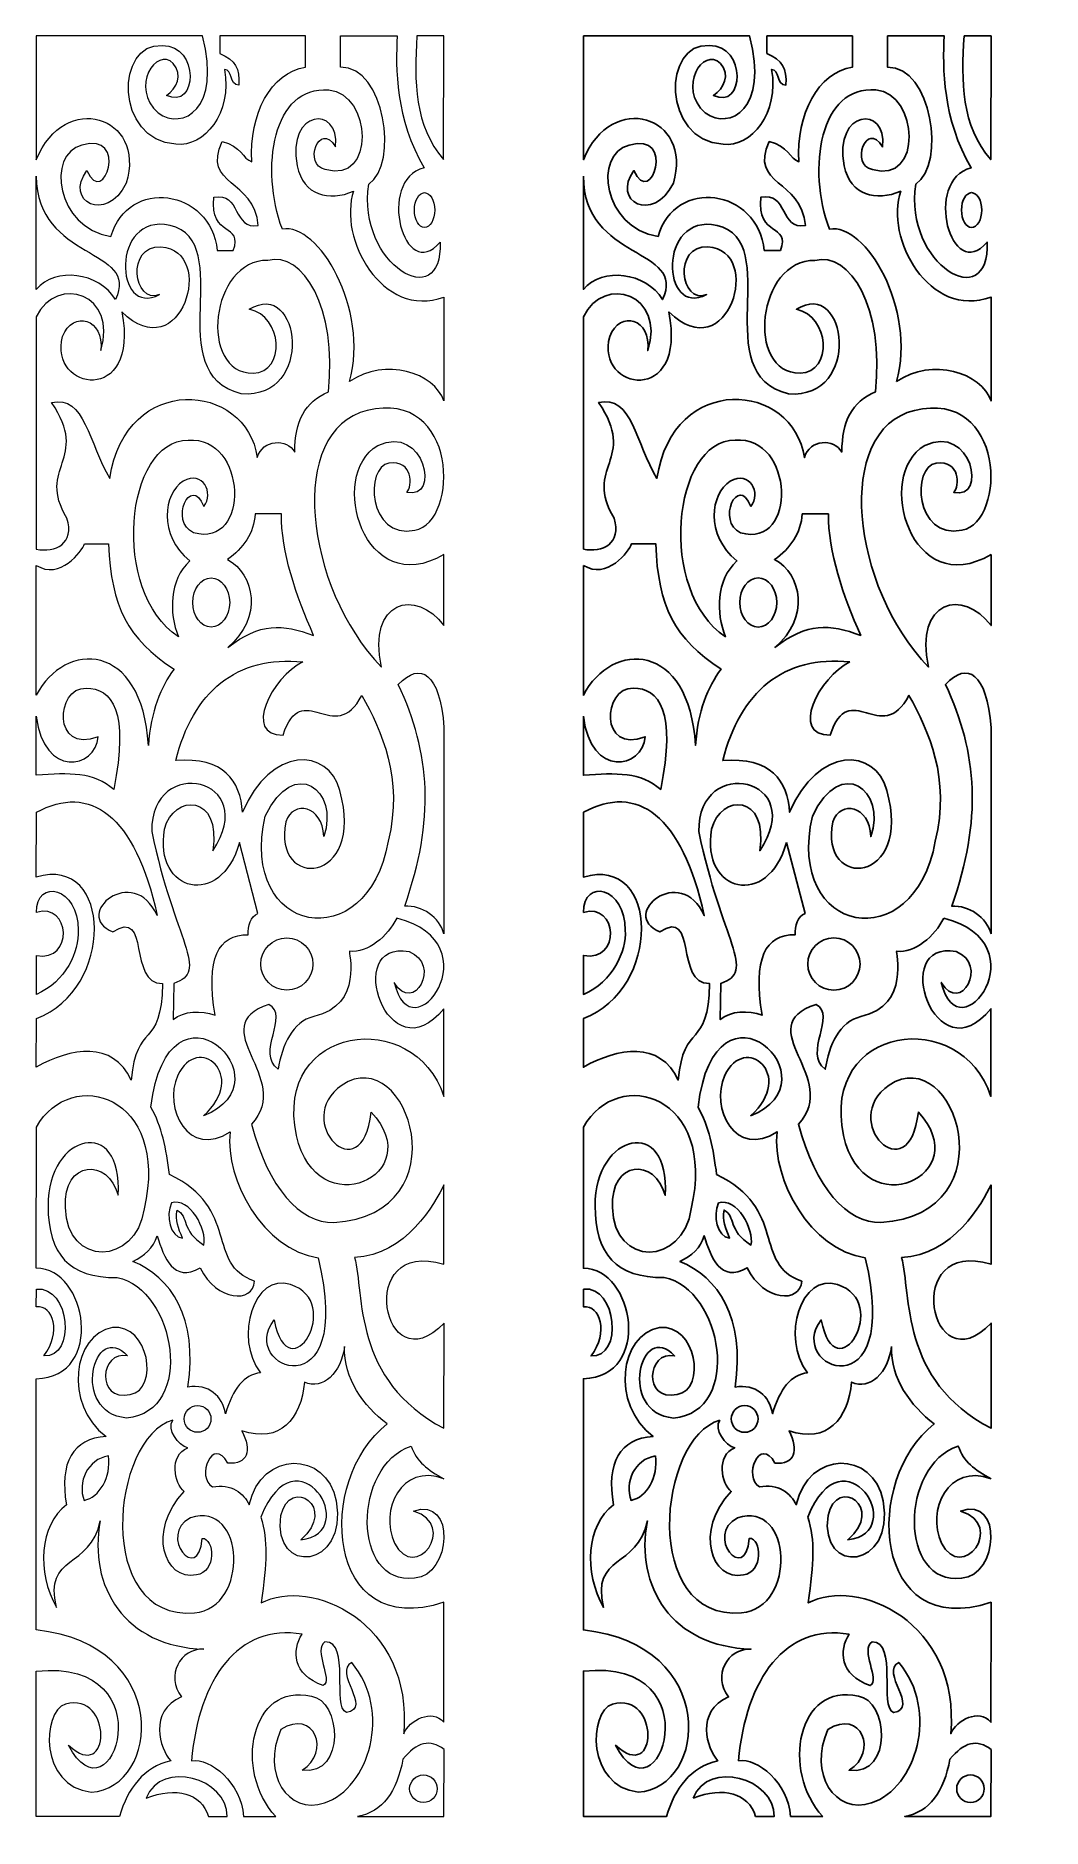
# Model space of a CAD drawing. Header units: centimetres. Extents: x -53 to 59, y -100 to 99.
import ezdxf

# ---------------------------------------------------------------- set-up
doc = ezdxf.new("R2010")
doc.units = ezdxf.units.CM
doc.header["$MEASUREMENT"] = 0
doc.layers.add('layer 1', color=7, linetype='Continuous')

msp = doc.modelspace()

# ---------------------------------------------------------------- linework, layer by layer
at = {"layer": 'layer 1', "color": 250, "lineweight": 9}
for centre, major_axis, ratio in [((-9.9321, 79.75616), (0, 1.9395), 0.581644754), ((-33.70772, 36.04903), (0, 2.73469), 0.753906293), ((-25.27952, -4.22039), (0, 2.9092), 1), ((-35.22236, -54.88765), (0, 1.48695), 1), ((-10.06058, -96.0697), (0, 1.5322), 1)]:
    msp.add_ellipse(centre, major_axis=major_axis, ratio=ratio, dxfattribs=at)
at = {"layer": 'layer 1', "color": 242}
for centre, major_axis, ratio in [((51.02793, 79.75616), (0, 1.9395), 0.581644754), ((27.25231, 36.04903), (0, 2.73469), 0.753906293), ((35.68051, -4.22039), (0, 2.9092), 1), ((25.73767, -54.88765), (0, 1.48695), 1), ((50.89945, -96.0697), (0, 1.5322), 1)]:
    msp.add_ellipse(centre, major_axis=major_axis, ratio=ratio, dxfattribs=at)
at = {"layer": 'layer 1', "color": 250, "lineweight": 9}
for points, knots in [([(-53.1937, 99.16033), (-53.1937, 99.16033), (-34.6723, 99.16051), (-34.6723, 99.16051), (-34.6723, 99.16051), (-32.55346, 90.96254), (-36.85472, 88.62024), (-39.61884, 90.56947), (-39.61884, 90.56947), (-42.782, 93.39301), (-39.84414, 97.98798), (-37.92747, 96.08673), (-37.92747, 96.08673), (-36.81466, 94.77745), (-37.52479, 93.3198), (-38.70185, 92.53087), (-38.70185, 92.53087), (-35.25158, 90.83094), (-34.9642, 98.17815), (-39.18487, 98.08201), (-39.18487, 98.08201), (-44.35265, 98.46982), (-44.47995, 87.52322), (-37.63394, 87.08982), (-37.63394, 87.08982), (-34.48398, 86.73489), (-31.34817, 90.54713), (-32.21927, 95.42847), (-32.21927, 95.42847), (-31.32486, 95.38403), (-31.71914, 93.70306), (-30.62983, 93.67237), (-30.62983, 93.67237), (-30.51314, 95.50181), (-30.99924, 96.44558), (-32.73938, 97.20188), (-32.73938, 97.20188), (-32.73938, 97.20188), (-32.74442, 99.16033), (-32.74442, 99.16033), (-32.74442, 99.16033), (-32.74442, 99.16033), (-23.21443, 99.16026), (-23.21443, 99.16026), (-23.21443, 99.16026), (-23.21443, 99.16026), (-23.21443, 95.65578), (-23.21443, 95.65578), (-23.21443, 95.65578), (-27.0586, 95.14114), (-29.48828, 90.41481), (-29.18121, 85.14309), (-29.18121, 85.14309), (-30.20395, 85.4266), (-30.37088, 86.9126), (-32.48282, 87.39006), (-32.48282, 87.39006), (-34.76458, 82.45429), (-28.91782, 83.2226), (-28.4573, 78.03471), (-28.4573, 78.03471), (-31.31601, 77.48297), (-30.39254, 81.84181), (-33.42671, 81.17728), (-33.42671, 81.17728), (-33.89096, 76.66822), (-30.09016, 78.31624), (-31.24231, 75.26918), (-31.24231, 75.26918), (-31.24231, 75.26918), (-33.03496, 75.26654), (-33.03496, 75.26654), (-33.03496, 75.26654), (-33.78466, 82.15598), (-42.99113, 83.4335), (-44.87549, 76.81246), (-44.87549, 76.81246), (-51.01896, 77.78673), (-52.09471, 86.0003), (-48.10912, 86.97685), (-48.10912, 86.97685), (-42.87611, 88.61121), (-45.64328, 79.78273), (-47.55618, 84.14863), (-47.55618, 84.14863), (-50.11224, 80.77584), (-45.44025, 78.17757), (-43.16518, 82.73662), (-43.16518, 82.73662), (-40.96325, 90.31153), (-50.06035, 93.08382), (-53.19366, 85.36816), (-53.19366, 85.36816), (-53.19366, 85.36816), (-53.1937, 99.16033), (-53.1937, 99.16033)], [0, 0, 0, 0, 0.04, 0.04, 0.04, 0.04, 0.08, 0.08, 0.08, 0.08, 0.12, 0.12, 0.12, 0.12, 0.16, 0.16, 0.16, 0.16, 0.2, 0.2, 0.2, 0.2, 0.24, 0.24, 0.24, 0.24, 0.28, 0.28, 0.28, 0.28, 0.32, 0.32, 0.32, 0.32, 0.36, 0.36, 0.36, 0.36, 0.4, 0.4, 0.4, 0.4, 0.44, 0.44, 0.44, 0.44, 0.48, 0.48, 0.48, 0.48, 0.52, 0.52, 0.52, 0.52, 0.56, 0.56, 0.56, 0.56, 0.6, 0.6, 0.6, 0.6, 0.64, 0.64, 0.64, 0.64, 0.68, 0.68, 0.68, 0.68, 0.72, 0.72, 0.72, 0.72, 0.76, 0.76, 0.76, 0.76, 0.8, 0.8, 0.8, 0.8, 0.84, 0.84, 0.84, 0.84, 0.88, 0.88, 0.88, 0.88, 0.92, 0.92, 0.92, 0.92, 1, 1, 1, 1]), ([(-19.28898, 99.16032), (-19.28898, 99.16032), (-19.28896, 95.65578), (-19.28896, 95.65578), (-19.28896, 95.65578), (-14.39091, 95.77735), (-12.74826, 84.90243), (-16.15563, 82.64458), (-16.15563, 82.64458), (-17.48357, 73.61931), (-7.86758, 68.09836), (-8.20524, 76.19742), (-8.20524, 76.19742), (-12.18823, 71.43037), (-15.3553, 83.06141), (-9.97671, 84.47099), (-9.97671, 84.47099), (-13.16205, 89.81462), (-13.18099, 95.64547), (-12.97931, 99.16033), (-12.97931, 99.16033), (-12.97931, 99.16033), (-19.28898, 99.16032), (-19.28898, 99.16032)], [0, 0, 0, 0, 0.142857143, 0.142857143, 0.142857143, 0.142857143, 0.285714286, 0.285714286, 0.285714286, 0.285714286, 0.428571429, 0.428571429, 0.428571429, 0.428571429, 0.571428571, 0.571428571, 0.571428571, 0.571428571, 0.714285714, 0.714285714, 0.714285714, 0.714285714, 1, 1, 1, 1]), ([(-10.77618, 99.16038), (-10.77618, 99.16038), (-7.77197, 99.16034), (-7.77197, 99.16034), (-7.77197, 99.16034), (-7.77197, 99.16034), (-7.80552, 85.37859), (-7.80552, 85.37859), (-7.80552, 85.37859), (-11.07157, 89.10226), (-11.09548, 94.08682), (-10.77618, 99.16038)], [0, 0, 0, 0, 0.25, 0.25, 0.25, 0.25, 0.5, 0.5, 0.5, 0.5, 1, 1, 1, 1]), ([(-18.28881, 60.65027), (-14.32093, 63.44869), (-8.8203, 61.59897), (-7.77267, 58.49789), (-7.77267, 58.49789), (-7.77267, 58.49789), (-7.77051, 70.0561), (-7.77051, 70.0561), (-7.77051, 70.0561), (-14.65999, 67.54922), (-19.6284, 76.65095), (-17.83581, 81.86002), (-17.83581, 81.86002), (-20.5872, 80.67603), (-23.41789, 81.37921), (-24.13649, 84.67234), (-24.13649, 84.67234), (-25.31338, 90.95757), (-19.33355, 91.51123), (-19.85927, 86.78635), (-19.85927, 86.78635), (-21.65616, 89.84038), (-23.51709, 84.68559), (-20.99202, 84.29281), (-20.99202, 84.29281), (-15.33609, 82.55038), (-15.85614, 92.81112), (-20.6084, 93.13019), (-20.6084, 93.13019), (-26.81856, 93.70278), (-28.3098, 84.36632), (-25.77942, 77.63205), (-25.77942, 77.63205), (-21.74604, 78.36299), (-16.07678, 68.75837), (-18.28881, 60.65027)], [0, 0, 0, 0, 0.1, 0.1, 0.1, 0.1, 0.2, 0.2, 0.2, 0.2, 0.3, 0.3, 0.3, 0.3, 0.4, 0.4, 0.4, 0.4, 0.5, 0.5, 0.5, 0.5, 0.6, 0.6, 0.6, 0.6, 0.7, 0.7, 0.7, 0.7, 0.8, 0.8, 0.8, 0.8, 1, 1, 1, 1]), ([(-53.19372, 83.54264), (-53.19372, 83.54264), (-53.19372, 70.91324), (-53.19372, 70.91324), (-53.19372, 70.91324), (-51.05697, 73.4256), (-46.2434, 72.85577), (-44.38137, 69.78966), (-44.38137, 69.78966), (-41.60898, 75.6404), (-53.19372, 74.05702), (-53.19372, 83.54264)], [0, 0, 0, 0, 0.25, 0.25, 0.25, 0.25, 0.5, 0.5, 0.5, 0.5, 1, 1, 1, 1]), ([(-53.1937, 42.0024), (-53.1937, 42.0024), (-53.19885, 67.86727), (-53.19885, 67.86727), (-53.19885, 67.86727), (-50.89429, 72.6415), (-44.00727, 70.39564), (-46.0188, 64.10845), (-46.0188, 64.10845), (-45.58961, 67.64496), (-49.138, 68.66677), (-50.26246, 65.65852), (-50.26246, 65.65852), (-51.90481, 59.66934), (-41.60966, 57.83388), (-43.66933, 68.41567), (-43.66933, 68.41567), (-37.07025, 61.92039), (-33.03496, 75.26654), (-39.31233, 75.64887), (-39.31233, 75.64887), (-43.23963, 75.90179), (-42.37471, 69.19833), (-39.47106, 70.34535), (-39.47106, 70.34535), (-44.50189, 67.65883), (-44.96358, 79.47371), (-38.29672, 78.05217), (-38.29672, 78.05217), (-30.77123, 76.19004), (-39.45568, 61.54254), (-30.35002, 59.28323), (-30.35002, 59.28323), (-22.10475, 58.65063), (-23.78788, 72.29685), (-29.4606, 68.70082), (-29.4606, 68.70082), (-25.76804, 68.03116), (-25.33761, 61.64684), (-29.04647, 61.58857), (-29.04647, 61.58857), (-35.18393, 61.56144), (-33.79888, 74.29113), (-27.38617, 74.15411), (-27.38617, 74.15411), (-23.5007, 75.15064), (-19.62146, 68.87596), (-20.65124, 59.5053), (-20.65124, 59.5053), (-23.28377, 58.37133), (-24.37075, 56.26738), (-24.39881, 52.79958), (-24.39881, 52.79958), (-25.26161, 54.32239), (-27.97648, 54.25876), (-28.56914, 52.18528), (-28.56914, 52.18528), (-29.76959, 60.63685), (-43.21657, 61.77093), (-45.00574, 49.87167), (-45.00574, 49.87167), (-47.35693, 53.76221), (-47.7748, 59.19832), (-51.492, 58.32239), (-51.492, 58.32239), (-47.11986, 51.91864), (-53.24936, 51.12779), (-49.77614, 45.44044), (-49.77614, 45.44044), (-48.87345, 42.61047), (-51.11349, 41.52604), (-53.1937, 42.0024)], [0, 0, 0, 0, 0.052631579, 0.052631579, 0.052631579, 0.052631579, 0.105263158, 0.105263158, 0.105263158, 0.105263158, 0.157894737, 0.157894737, 0.157894737, 0.157894737, 0.210526316, 0.210526316, 0.210526316, 0.210526316, 0.263157895, 0.263157895, 0.263157895, 0.263157895, 0.315789474, 0.315789474, 0.315789474, 0.315789474, 0.368421053, 0.368421053, 0.368421053, 0.368421053, 0.421052632, 0.421052632, 0.421052632, 0.421052632, 0.473684211, 0.473684211, 0.473684211, 0.473684211, 0.526315789, 0.526315789, 0.526315789, 0.526315789, 0.578947368, 0.578947368, 0.578947368, 0.578947368, 0.631578947, 0.631578947, 0.631578947, 0.631578947, 0.684210526, 0.684210526, 0.684210526, 0.684210526, 0.736842105, 0.736842105, 0.736842105, 0.736842105, 0.789473684, 0.789473684, 0.789473684, 0.789473684, 0.842105263, 0.842105263, 0.842105263, 0.842105263, 0.894736842, 0.894736842, 0.894736842, 0.894736842, 1, 1, 1, 1]), ([(-7.77167, 41.39957), (-7.77167, 41.39957), (-7.77185, 33.47479), (-7.77185, 33.47479), (-7.77185, 33.47479), (-10.87596, 37.68342), (-16.34117, 36.2642), (-14.74046, 28.85535), (-14.74046, 28.85535), (-23.33902, 37.76592), (-25.32154, 55.2063), (-16.31369, 57.44502), (-16.31369, 57.44502), (-6.16955, 59.87853), (-5.98735, 45.06205), (-11.01349, 44.09226), (-11.01349, 44.09226), (-16.28375, 43.0784), (-16.58229, 51.1938), (-13.89567, 51.56973), (-13.89567, 51.56973), (-11.1821, 51.93701), (-11.24404, 48.98528), (-11.92208, 48.3153), (-11.92208, 48.3153), (-8.13311, 47.36911), (-9.90505, 55.98839), (-15.15553, 53.54227), (-15.15553, 53.54227), (-20.8084, 50.18001), (-16.6394, 36.16337), (-7.77167, 41.39957)], [0, 0, 0, 0, 0.111111111, 0.111111111, 0.111111111, 0.111111111, 0.222222222, 0.222222222, 0.222222222, 0.222222222, 0.333333333, 0.333333333, 0.333333333, 0.333333333, 0.444444444, 0.444444444, 0.444444444, 0.444444444, 0.555555556, 0.555555556, 0.555555556, 0.555555556, 0.666666667, 0.666666667, 0.666666667, 0.666666667, 0.777777778, 0.777777778, 0.777777778, 0.777777778, 1, 1, 1, 1]), ([(-34.53794, 46.73983), (-35.99835, 50.45783), (-38.40503, 44.99129), (-35.67568, 43.81976), (-35.67568, 43.81976), (-29.32167, 41.9661), (-29.68574, 54.66585), (-36.27514, 54.12517), (-36.27514, 54.12517), (-43.31236, 54.13679), (-44.94418, 37.25352), (-37.36974, 32.23767), (-37.36974, 32.23767), (-38.41185, 34.86922), (-38.42133, 38.56379), (-36.08869, 40.67412), (-36.08869, 40.67412), (-39.65583, 43.5855), (-39.00045, 48.19394), (-36.8351, 49.56582), (-36.8351, 49.56582), (-34.63132, 50.75864), (-33.36518, 48.27172), (-34.53794, 46.73983)], [0, 0, 0, 0, 0.142857143, 0.142857143, 0.142857143, 0.142857143, 0.285714286, 0.285714286, 0.285714286, 0.285714286, 0.428571429, 0.428571429, 0.428571429, 0.428571429, 0.571428571, 0.571428571, 0.571428571, 0.571428571, 0.714285714, 0.714285714, 0.714285714, 0.714285714, 1, 1, 1, 1]), ([(-28.80707, 45.90772), (-28.80707, 45.90772), (-25.88981, 45.90772), (-25.88981, 45.90772), (-25.88981, 45.90772), (-25.92377, 41.74428), (-24.26507, 36.79454), (-22.29204, 32.37251), (-22.29204, 32.37251), (-25.78479, 33.67606), (-28.24113, 33.83128), (-31.8551, 31.04034), (-31.8551, 31.04034), (-27.95592, 34.32196), (-28.82929, 39.20587), (-31.90895, 40.83369), (-31.90895, 40.83369), (-30.12781, 42.05607), (-28.932, 43.78025), (-28.80707, 45.90772)], [0, 0, 0, 0, 0.166666667, 0.166666667, 0.166666667, 0.166666667, 0.333333333, 0.333333333, 0.333333333, 0.333333333, 0.5, 0.5, 0.5, 0.5, 0.666666667, 0.666666667, 0.666666667, 0.666666667, 1, 1, 1, 1]), ([(-53.19372, 40.18666), (-53.19372, 40.18666), (-53.19386, 25.71777), (-53.19386, 25.71777), (-53.19386, 25.71777), (-50.04911, 31.82973), (-41.37296, 31.75408), (-40.7047, 20.12387), (-40.7047, 20.12387), (-40.4338, 23.92656), (-39.33054, 26.67869), (-37.84746, 28.61463), (-37.84746, 28.61463), (-43.05057, 32.07908), (-44.85478, 35.47923), (-45.13556, 42.58565), (-45.13556, 42.58565), (-45.13556, 42.58565), (-47.83736, 42.57425), (-47.83736, 42.57425), (-47.83736, 42.57425), (-48.07443, 41.73081), (-50.60018, 38.52648), (-53.19372, 40.18666)], [0, 0, 0, 0, 0.142857143, 0.142857143, 0.142857143, 0.142857143, 0.285714286, 0.285714286, 0.285714286, 0.285714286, 0.428571429, 0.428571429, 0.428571429, 0.428571429, 0.571428571, 0.571428571, 0.571428571, 0.571428571, 0.714285714, 0.714285714, 0.714285714, 0.714285714, 1, 1, 1, 1]), ([(-23.5001, 29.42206), (-30.85756, 30.22879), (-35.77278, 26.05008), (-37.66096, 18.43956), (-37.66096, 18.43956), (-32.31989, 18.88953), (-30.44444, 16.19101), (-30.21713, 12.6824), (-30.21713, 12.6824), (-27.08489, 20.11115), (-20.6476, 19.90401), (-19.37468, 15.11534), (-19.37468, 15.11534), (-16.45191, 4.64079), (-26.94727, 3.8726), (-25.39016, 11.62688), (-25.39016, 11.62688), (-24.57282, 14.08347), (-21.29743, 13.47296), (-21.17294, 9.98501), (-21.17294, 9.98501), (-19.37468, 15.11534), (-24.49186, 19.02534), (-27.67841, 12.25928), (-27.67841, 12.25928), (-30.73233, -1.03895), (-16.28678, -3.58742), (-13.9799, 9.45611), (-13.9799, 9.45611), (-12.28313, 16.54311), (-14.69728, 21.63842), (-16.91267, 25.70465), (-16.91267, 25.70465), (-20.00456, 19.89507), (-23.5595, 27.78788), (-25.69028, 21.28791), (-25.69028, 21.28791), (-30.23762, 21.17445), (-26.93615, 27.79364), (-23.5001, 29.42206)], [0, 0, 0, 0, 0.090909091, 0.090909091, 0.090909091, 0.090909091, 0.181818182, 0.181818182, 0.181818182, 0.181818182, 0.272727273, 0.272727273, 0.272727273, 0.272727273, 0.363636364, 0.363636364, 0.363636364, 0.363636364, 0.454545455, 0.454545455, 0.454545455, 0.454545455, 0.545454545, 0.545454545, 0.545454545, 0.545454545, 0.636363636, 0.636363636, 0.636363636, 0.636363636, 0.727272727, 0.727272727, 0.727272727, 0.727272727, 0.818181818, 0.818181818, 0.818181818, 0.818181818, 1, 1, 1, 1]), ([(-7.77249, -0.85889), (-7.77249, -0.85889), (-7.77135, 22.11815), (-7.77135, 22.11815), (-7.77135, 22.11815), (-8.21274, 28.19856), (-10.40684, 29.54241), (-12.85727, 26.91199), (-12.85727, 26.91199), (-9.23721, 19.21744), (-8.76928, 11.88034), (-12.14617, 2.2244), (-12.14617, 2.2244), (-10.22278, 2.33447), (-8.26075, 0.99646), (-7.77249, -0.85889)], [0, 0, 0, 0, 0.2, 0.2, 0.2, 0.2, 0.4, 0.4, 0.4, 0.4, 0.6, 0.6, 0.6, 0.6, 1, 1, 1, 1]), ([(-53.19316, 23.38965), (-53.19316, 23.38965), (-53.19398, 16.80096), (-53.19398, 16.80096), (-53.19398, 16.80096), (-49.52547, 17.0799), (-46.77004, 17.18295), (-44.57382, 15.22695), (-44.57382, 15.22695), (-42.81615, 23.85427), (-44.76785, 26.54022), (-47.65212, 26.51067), (-47.65212, 26.51067), (-51.03743, 26.64704), (-51.45777, 19.08598), (-46.29569, 21.09191), (-46.29569, 21.09191), (-46.58415, 17.54364), (-52.39149, 16.43808), (-53.19316, 23.38965)], [0, 0, 0, 0, 0.166666667, 0.166666667, 0.166666667, 0.166666667, 0.333333333, 0.333333333, 0.333333333, 0.333333333, 0.5, 0.5, 0.5, 0.5, 0.666666667, 0.666666667, 0.666666667, 0.666666667, 1, 1, 1, 1]), ([(-30.56756, 9.3098), (-30.56756, 9.3098), (-28.49876, 1.4225), (-28.49876, 1.4225), (-28.49876, 1.4225), (-29.33096, 1.06698), (-29.61745, 0.04555), (-29.59781, -0.96955), (-29.59781, -0.96955), (-32.92731, -0.86175), (-34.31812, -3.64914), (-33.2729, -9.93106), (-33.2729, -9.93106), (-34.87601, -9.36238), (-36.70498, -9.38703), (-37.93766, -10.40845), (-37.93766, -10.40845), (-37.93766, -10.40845), (-37.88755, -6.37313), (-37.88755, -6.37313), (-37.88755, -6.37313), (-33.80836, -5.09024), (-37.82359, -1.61212), (-40.33616, 10.54391), (-40.33616, 10.54391), (-40.41124, 19.24623), (-28.04359, 16.5021), (-33.54146, 8.4047), (-33.54146, 8.4047), (-32.52958, 14.74793), (-37.90202, 14.78877), (-38.90741, 10.79675), (-38.90741, 10.79675), (-40.12734, 3.72665), (-32.62511, 1.91225), (-30.56756, 9.3098)], [0, 0, 0, 0, 0.1, 0.1, 0.1, 0.1, 0.2, 0.2, 0.2, 0.2, 0.3, 0.3, 0.3, 0.3, 0.4, 0.4, 0.4, 0.4, 0.5, 0.5, 0.5, 0.5, 0.6, 0.6, 0.6, 0.6, 0.7, 0.7, 0.7, 0.7, 0.8, 0.8, 0.8, 0.8, 1, 1, 1, 1]), ([(-53.19218, 12.68951), (-53.19218, 12.68951), (-53.1939, 5.47216), (-53.1939, 5.47216), (-53.1939, 5.47216), (-44.63267, 7.96933), (-44.49169, -7.08857), (-53.19291, -10.29139), (-53.19291, -10.29139), (-53.19291, -10.29139), (-53.19366, -15.70799), (-53.19366, -15.70799), (-53.19366, -15.70799), (-49.35238, -13.51144), (-44.65847, -12.76208), (-42.61418, -17.13809), (-42.61418, -17.13809), (-42.08224, -10.5632), (-39.24792, -13.84728), (-39.13604, -6.40213), (-39.13604, -6.40213), (-43.05586, -6.41048), (-40.4478, 2.14046), (-44.68476, -0.64519), (-44.68476, -0.64519), (-49.30848, 1.29753), (-42.34522, 7.05474), (-39.73079, 1.17986), (-39.73079, 1.17986), (-42.17198, 12.42506), (-47.22605, 15.90726), (-53.19218, 12.68951)], [0, 0, 0, 0, 0.111111111, 0.111111111, 0.111111111, 0.111111111, 0.222222222, 0.222222222, 0.222222222, 0.222222222, 0.333333333, 0.333333333, 0.333333333, 0.333333333, 0.444444444, 0.444444444, 0.444444444, 0.444444444, 0.555555556, 0.555555556, 0.555555556, 0.555555556, 0.666666667, 0.666666667, 0.666666667, 0.666666667, 0.777777778, 0.777777778, 0.777777778, 0.777777778, 1, 1, 1, 1]), ([(-53.19036, 1.51724), (-49.39067, 2.72332), (-48.97427, -4.06049), (-53.18798, -3.26483), (-53.18798, -3.26483), (-53.18798, -3.26483), (-53.19277, -7.60335), (-53.19277, -7.60335), (-53.19277, -7.60335), (-49.91645, -6.22822), (-48.3941, -2.80247), (-48.52166, -0.45135), (-48.52166, -0.45135), (-48.46438, 4.26431), (-53.1939, 5.47216), (-53.19036, 1.51724)], [0, 0, 0, 0, 0.2, 0.2, 0.2, 0.2, 0.4, 0.4, 0.4, 0.4, 0.6, 0.6, 0.6, 0.6, 1, 1, 1, 1]), ([(-13.03957, 0.89346), (-2.07064, -1.87379), (-11.39787, -14.57269), (-13.3079, -6.27379), (-13.3079, -6.27379), (-11.14918, -9.92267), (-8.02103, -4.23098), (-11.65508, -2.83766), (-11.65508, -2.83766), (-19.14445, -1.43488), (-13.97868, -16.8828), (-7.77887, -9.19676), (-7.77887, -9.19676), (-7.77887, -9.19676), (-7.78086, -18.95697), (-7.78086, -18.95697), (-7.78086, -18.95697), (-11.12414, -8.88772), (-26.75657, -10.98927), (-24.21674, -23.30598), (-24.21674, -23.30598), (-21.9283, -33.50642), (-9.40401, -27.70264), (-15.86782, -20.70243), (-15.86782, -20.70243), (-16.88938, -29.80708), (-24.83069, -21.65475), (-19.12596, -17.69771), (-19.12596, -17.69771), (-11.73545, -12.80918), (-5.61732, -32.0755), (-20.03736, -32.99735), (-20.03736, -32.99735), (-23.82155, -33.12872), (-27.3421, -29.1063), (-29.22561, -22.04928), (-29.22561, -22.04928), (-24.46054, -16.91747), (-34.71505, -11.24296), (-27.2711, -8.71735), (-27.2711, -8.71735), (-24.92521, -9.93966), (-28.74651, -14.11313), (-26.24974, -15.94394), (-26.24974, -15.94394), (-25.79512, -13.18109), (-24.67137, -10.6801), (-22.26762, -10.05549), (-22.26762, -10.05549), (-16.6756, -8.82257), (-18.47577, -2.77248), (-18.2827, -2.79641), (-18.2827, -2.79641), (-16.29417, -3.04297), (-14.00576, -1.09588), (-13.03957, 0.89346)], [0, 0, 0, 0, 0.066666667, 0.066666667, 0.066666667, 0.066666667, 0.133333333, 0.133333333, 0.133333333, 0.133333333, 0.2, 0.2, 0.2, 0.2, 0.266666667, 0.266666667, 0.266666667, 0.266666667, 0.333333333, 0.333333333, 0.333333333, 0.333333333, 0.4, 0.4, 0.4, 0.4, 0.466666667, 0.466666667, 0.466666667, 0.466666667, 0.533333333, 0.533333333, 0.533333333, 0.533333333, 0.6, 0.6, 0.6, 0.6, 0.666666667, 0.666666667, 0.666666667, 0.666666667, 0.733333333, 0.733333333, 0.733333333, 0.733333333, 0.8, 0.8, 0.8, 0.8, 0.866666667, 0.866666667, 0.866666667, 0.866666667, 1, 1, 1, 1]), ([(-34.56593, -21.13994), (-24.76373, -17.27019), (-38.53263, -4.21003), (-40.42128, -20.17943), (-40.42128, -20.17943), (-39.20499, -22.26577), (-38.72075, -24.80463), (-38.34328, -27.66023), (-38.34328, -27.66023), (-30.45275, -31.40895), (-34.33397, -37.69819), (-28.8676, -39.54639), (-28.8676, -39.54639), (-29.03091, -42.02481), (-33.07249, -41.83407), (-34.93536, -38.05023), (-34.93536, -38.05023), (-37.93356, -39.75781), (-38.95533, -36.96143), (-39.73879, -34.4896), (-39.73879, -34.4896), (-40.10771, -35.8616), (-41.17227, -36.76521), (-42.43412, -37.33619), (-42.43412, -37.33619), (-38.20239, -39.07687), (-35.14548, -43.5602), (-36.29645, -51.33904), (-36.29645, -51.33904), (-34.02833, -50.96727), (-32.42242, -52.30579), (-32.13105, -54.31434), (-32.13105, -54.31434), (-31.24773, -51.48842), (-30.08624, -49.98093), (-28.22342, -49.73898), (-28.22342, -49.73898), (-31.22512, -45.80039), (-28.92051, -38.58493), (-24.87784, -39.92043), (-24.87784, -39.92043), (-18.83014, -41.82577), (-25.0577, -52.16152), (-26.69609, -43.84785), (-26.69609, -43.84785), (-30.82724, -49.276), (-17.6084, -54.398), (-21.77927, -36.95111), (-21.77927, -36.95111), (-27.90172, -36.00491), (-32.17782, -28.33606), (-31.60542, -22.90163), (-31.60542, -22.90163), (-36.18721, -25.95869), (-39.15507, -20.30521), (-37.42046, -16.61485), (-37.42046, -16.61485), (-35.25029, -11.89153), (-29.47714, -16.53377), (-34.56593, -21.13994)], [0, 0, 0, 0, 0.0625, 0.0625, 0.0625, 0.0625, 0.125, 0.125, 0.125, 0.125, 0.1875, 0.1875, 0.1875, 0.1875, 0.25, 0.25, 0.25, 0.25, 0.3125, 0.3125, 0.3125, 0.3125, 0.375, 0.375, 0.375, 0.375, 0.4375, 0.4375, 0.4375, 0.4375, 0.5, 0.5, 0.5, 0.5, 0.5625, 0.5625, 0.5625, 0.5625, 0.625, 0.625, 0.625, 0.625, 0.6875, 0.6875, 0.6875, 0.6875, 0.75, 0.75, 0.75, 0.75, 0.8125, 0.8125, 0.8125, 0.8125, 0.875, 0.875, 0.875, 0.875, 1, 1, 1, 1]), ([(-49.95987, -31.34394), (-49.77595, -37.98552), (-42.11744, -37.85984), (-41.1725, -31.48621), (-41.1725, -31.48621), (-38.29414, -18.8321), (-49.26649, -15.52195), (-53.19089, -22.37296), (-53.19089, -22.37296), (-53.19089, -22.37296), (-53.19386, -38.09333), (-53.19386, -38.09333), (-53.19386, -38.09333), (-47.54274, -38.05545), (-45.48702, -50.20269), (-53.19344, -50.40372), (-53.19344, -50.40372), (-53.19344, -50.40372), (-53.19626, -78.38656), (-53.19626, -78.38656), (-53.19626, -78.38656), (-38.06349, -80.0204), (-39.33826, -95.99491), (-47.08834, -96.46275), (-47.08834, -96.46275), (-52.82884, -95.7745), (-52.646, -87.54536), (-49.93693, -86.6395), (-49.93693, -86.6395), (-44.6459, -85.22001), (-44.85492, -95.65303), (-49.60982, -91.22583), (-49.60982, -91.22583), (-44.86572, -100.46352), (-38.46676, -81.4934), (-53.19471, -82.9663), (-53.19471, -82.9663), (-53.19471, -82.9663), (-53.19338, -99.16019), (-53.19338, -99.16019), (-53.19338, -99.16019), (-53.19338, -99.16019), (-43.9298, -99.15721), (-43.9298, -99.15721), (-43.9298, -99.15721), (-42.97528, -95.98428), (-41.27567, -93.70069), (-38.2191, -92.95621), (-38.2191, -92.95621), (-39.44397, -91.61015), (-40.74435, -87.44498), (-37.01315, -85.85363), (-37.01315, -85.85363), (-38.79678, -83.49344), (-37.20596, -80.43509), (-34.50972, -80.51847), (-34.50972, -80.51847), (-43.33014, -80.28823), (-47.47174, -73.52096), (-46.06268, -66.23886), (-46.06268, -66.23886), (-47.16777, -71.63083), (-52.38277, -69.91599), (-50.9404, -75.87269), (-50.9404, -75.87269), (-53.20736, -71.99323), (-52.81696, -66.64967), (-49.83498, -64.46941), (-49.83498, -64.46941), (-50.66253, -59.76537), (-49.11614, -57.05944), (-45.4211, -56.84523), (-45.4211, -56.84523), (-50.21833, -53.21217), (-49.1033, -45.45282), (-44.70694, -44.71625), (-44.70694, -44.71625), (-40.66822, -44.22649), (-39.43291, -51.58655), (-42.74255, -52.1819), (-42.74255, -52.1819), (-46.60973, -52.94194), (-46.10103, -47.23099), (-43.02303, -47.86924), (-43.02303, -47.86924), (-46.79931, -43.7471), (-49.45072, -54.20975), (-43.14834, -54.7887), (-43.14834, -54.7887), (-35.39474, -54.07377), (-37.68936, -40.42136), (-44.18623, -39.14172), (-44.18623, -39.14172), (-49.5284, -39.19329), (-51.87944, -36.56129), (-51.88703, -31.13852), (-51.88703, -31.13852), (-51.89839, -23.02311), (-43.54099, -21.06278), (-44.07516, -29.96867), (-44.07516, -29.96867), (-45.20182, -25.80278), (-50.18981, -26.00019), (-49.95987, -31.34394)], [0, 0, 0, 0, 0.037037037, 0.037037037, 0.037037037, 0.037037037, 0.074074074, 0.074074074, 0.074074074, 0.074074074, 0.111111111, 0.111111111, 0.111111111, 0.111111111, 0.148148148, 0.148148148, 0.148148148, 0.148148148, 0.185185185, 0.185185185, 0.185185185, 0.185185185, 0.222222222, 0.222222222, 0.222222222, 0.222222222, 0.259259259, 0.259259259, 0.259259259, 0.259259259, 0.296296296, 0.296296296, 0.296296296, 0.296296296, 0.333333333, 0.333333333, 0.333333333, 0.333333333, 0.37037037, 0.37037037, 0.37037037, 0.37037037, 0.407407407, 0.407407407, 0.407407407, 0.407407407, 0.444444444, 0.444444444, 0.444444444, 0.444444444, 0.481481481, 0.481481481, 0.481481481, 0.481481481, 0.518518519, 0.518518519, 0.518518519, 0.518518519, 0.555555556, 0.555555556, 0.555555556, 0.555555556, 0.592592593, 0.592592593, 0.592592593, 0.592592593, 0.62962963, 0.62962963, 0.62962963, 0.62962963, 0.666666667, 0.666666667, 0.666666667, 0.666666667, 0.703703704, 0.703703704, 0.703703704, 0.703703704, 0.740740741, 0.740740741, 0.740740741, 0.740740741, 0.777777778, 0.777777778, 0.777777778, 0.777777778, 0.814814815, 0.814814815, 0.814814815, 0.814814815, 0.851851852, 0.851851852, 0.851851852, 0.851851852, 0.888888889, 0.888888889, 0.888888889, 0.888888889, 0.925925926, 0.925925926, 0.925925926, 0.925925926, 1, 1, 1, 1]), ([(-7.77085, -28.81285), (-7.77085, -28.81285), (-7.77217, -37.66424), (-7.77217, -37.66424), (-7.77217, -37.66424), (-17.78868, -34.55049), (-14.6275, -51.40424), (-7.76117, -44.21752), (-7.76117, -44.21752), (-7.76117, -44.21752), (-7.77072, -55.93124), (-7.77072, -55.93124), (-7.77072, -55.93124), (-18.01174, -50.54207), (-16.63233, -41.01438), (-17.73358, -36.89215), (-17.73358, -36.89215), (-12.03577, -36.7129), (-8.69889, -30.78904), (-7.77085, -28.81285)], [0, 0, 0, 0, 0.166666667, 0.166666667, 0.166666667, 0.166666667, 0.333333333, 0.333333333, 0.333333333, 0.333333333, 0.5, 0.5, 0.5, 0.5, 0.666666667, 0.666666667, 0.666666667, 0.666666667, 1, 1, 1, 1]), ([(-38.13454, -30.82158), (-36.12314, -30.18241), (-34.12048, -33.78376), (-34.528, -35.51396), (-34.528, -35.51396), (-37.10153, -33.90409), (-36.18485, -32.32747), (-37.51187, -31.63171), (-37.51187, -31.63171), (-37.71816, -32.74181), (-37.36088, -33.66594), (-36.90568, -34.75122), (-36.90568, -34.75122), (-38.29657, -34.5992), (-38.7882, -32.25882), (-38.13454, -30.82158)], [0, 0, 0, 0, 0.2, 0.2, 0.2, 0.2, 0.4, 0.4, 0.4, 0.4, 0.6, 0.6, 0.6, 0.6, 1, 1, 1, 1]), ([(-53.19069, -40.42691), (-53.19069, -40.42691), (-53.19369, -42.38627), (-53.19369, -42.38627), (-53.19369, -42.38627), (-51.29121, -42.18932), (-50.37111, -45.23989), (-52.34549, -47.87221), (-52.34549, -47.87221), (-48.73699, -48.12528), (-49.45181, -40.00864), (-53.19069, -40.42691)], [0, 0, 0, 0, 0.25, 0.25, 0.25, 0.25, 0.5, 0.5, 0.5, 0.5, 1, 1, 1, 1]), ([(-18.86143, -46.82607), (-18.93457, -50.43461), (-16.77246, -53.39674), (-14.09309, -55.44327), (-14.09309, -55.44327), (-22.07982, -61.57001), (-21.0276, -79.70039), (-7.77232, -75.30907), (-7.77232, -75.30907), (-7.77232, -75.30907), (-7.77339, -88.66092), (-7.77339, -88.66092), (-7.77339, -88.66092), (-9.12751, -87.08541), (-11.62445, -88.45698), (-12.25934, -89.95366), (-12.25934, -89.95366), (-11.14731, -77.45643), (-22.71865, -72.42042), (-28.13712, -75.3832), (-28.13712, -75.3832), (-27.49679, -70.75296), (-27.36861, -68.58659), (-28.17764, -65.81224), (-28.17764, -65.81224), (-24.19114, -55.85062), (-16.75416, -67.54467), (-23.73648, -68.34851), (-23.73648, -68.34851), (-19.5241, -64.72919), (-24.95029, -61.18264), (-25.9302, -65.65787), (-25.9302, -65.65787), (-26.92506, -72.38679), (-18.45701, -71.6749), (-19.78266, -64.01815), (-19.78266, -64.01815), (-20.87266, -58.36771), (-28.13843, -58.33648), (-29.47598, -64.45097), (-29.47598, -64.45097), (-30.03663, -63.17979), (-31.52523, -62.04481), (-33.55708, -62.46273), (-33.55708, -62.46273), (-35.44763, -61.42863), (-33.54459, -56.67569), (-31.85688, -59.80391), (-31.85688, -59.80391), (-29.63107, -60.02238), (-29.1864, -58.40656), (-30.28104, -56.21135), (-30.28104, -56.21135), (-26.02582, -57.66385), (-23.68909, -54.87547), (-23.31228, -50.78663), (-23.31228, -50.78663), (-21.27717, -51.7387), (-19.19796, -49.73328), (-18.86143, -46.82607)], [0, 0, 0, 0, 0.0625, 0.0625, 0.0625, 0.0625, 0.125, 0.125, 0.125, 0.125, 0.1875, 0.1875, 0.1875, 0.1875, 0.25, 0.25, 0.25, 0.25, 0.3125, 0.3125, 0.3125, 0.3125, 0.375, 0.375, 0.375, 0.375, 0.4375, 0.4375, 0.4375, 0.4375, 0.5, 0.5, 0.5, 0.5, 0.5625, 0.5625, 0.5625, 0.5625, 0.625, 0.625, 0.625, 0.625, 0.6875, 0.6875, 0.6875, 0.6875, 0.75, 0.75, 0.75, 0.75, 0.8125, 0.8125, 0.8125, 0.8125, 0.875, 0.875, 0.875, 0.875, 1, 1, 1, 1]), ([(-37.99196, -55.0168), (-38.66884, -56.0677), (-37.39904, -57.85179), (-36.32528, -58.10377), (-36.32528, -58.10377), (-38.43999, -58.93599), (-37.82832, -62.13234), (-36.7226, -62.9503), (-36.7226, -62.9503), (-40.8437, -67.35517), (-38.95822, -72.95568), (-35.36057, -72.25077), (-35.36057, -72.25077), (-33.10545, -71.98441), (-33.33904, -68.13422), (-34.71278, -68.18641), (-34.71278, -68.18641), (-35.1201, -73.44125), (-39.73086, -67.82405), (-36.02807, -65.89777), (-36.02807, -65.89777), (-29.86838, -63.88673), (-29.43548, -75.93807), (-35.55902, -76.49014), (-35.55902, -76.49014), (-46.80579, -77.37167), (-44.90447, -57.02294), (-37.99196, -55.0168)], [0, 0, 0, 0, 0.125, 0.125, 0.125, 0.125, 0.25, 0.25, 0.25, 0.25, 0.375, 0.375, 0.375, 0.375, 0.5, 0.5, 0.5, 0.5, 0.625, 0.625, 0.625, 0.625, 0.75, 0.75, 0.75, 0.75, 1, 1, 1, 1]), ([(-45.15779, -59.00538), (-44.83591, -61.38081), (-46.15779, -63.62621), (-47.87117, -63.95992), (-47.87117, -63.95992), (-48.63172, -61.97365), (-47.48521, -59.35357), (-45.15779, -59.00538)], [0, 0, 0, 0, 0.333333333, 0.333333333, 0.333333333, 0.333333333, 1, 1, 1, 1]), ([(-7.76879, -61.55705), (-9.60452, -60.55138), (-10.83907, -59.65824), (-11.41424, -57.90397), (-11.41424, -57.90397), (-17.98086, -60.08627), (-18.04003, -73.48675), (-11.04238, -72.63023), (-11.04238, -72.63023), (-6.93006, -72.34425), (-6.41108, -63.45552), (-11.1585, -65.14439), (-11.1585, -65.14439), (-6.0878, -66.76202), (-11.0127, -73.21801), (-13.28085, -68.71454), (-13.28085, -68.71454), (-14.99154, -65.07514), (-12.55005, -59.7742), (-7.76879, -61.55705)], [0, 0, 0, 0, 0.166666667, 0.166666667, 0.166666667, 0.166666667, 0.333333333, 0.333333333, 0.333333333, 0.333333333, 0.5, 0.5, 0.5, 0.5, 0.666666667, 0.666666667, 0.666666667, 0.666666667, 1, 1, 1, 1]), ([(-26.52326, -99.15962), (-26.52326, -99.15962), (-30.10398, -99.16049), (-30.10398, -99.16049), (-30.10398, -99.16049), (-30.37301, -95.38794), (-33.80538, -92.65041), (-35.90619, -92.95171), (-35.90619, -92.95171), (-35.08141, -83.81751), (-30.67018, -77.63767), (-23.58088, -78.86007), (-23.58088, -78.86007), (-24.71151, -80.63609), (-24.68433, -83.39518), (-21.22152, -84.58071), (-21.22152, -84.58071), (-20.09807, -83.97783), (-22.39541, -80.60577), (-21.0276, -79.70039), (-21.0276, -79.70039), (-18.11711, -79.72387), (-20.29506, -86.95547), (-18.63558, -87.59997), (-18.63558, -87.59997), (-15.70492, -87.03764), (-20.18725, -83.1122), (-18.05416, -81.99511), (-18.05416, -81.99511), (-13.49708, -87.45125), (-16.1247, -95.97674), (-21.07461, -97.64682), (-21.07461, -97.64682), (-25.16142, -98.99452), (-28.14612, -94.40604), (-25.94024, -89.49335), (-25.94024, -89.49335), (-22.27353, -87.04499), (-20.29466, -92.01478), (-23.58088, -94.01815), (-23.58088, -94.01815), (-18.59868, -94.61872), (-19.30954, -86.12194), (-22.54664, -85.77655), (-22.54664, -85.77655), (-29.29353, -84.17646), (-31.22052, -94.08681), (-26.52326, -99.15962)], [0, 0, 0, 0, 0.076923077, 0.076923077, 0.076923077, 0.076923077, 0.153846154, 0.153846154, 0.153846154, 0.153846154, 0.230769231, 0.230769231, 0.230769231, 0.230769231, 0.307692308, 0.307692308, 0.307692308, 0.307692308, 0.384615385, 0.384615385, 0.384615385, 0.384615385, 0.461538462, 0.461538462, 0.461538462, 0.461538462, 0.538461538, 0.538461538, 0.538461538, 0.538461538, 0.615384615, 0.615384615, 0.615384615, 0.615384615, 0.692307692, 0.692307692, 0.692307692, 0.692307692, 0.769230769, 0.769230769, 0.769230769, 0.769230769, 0.846153846, 0.846153846, 0.846153846, 0.846153846, 1, 1, 1, 1]), ([(-7.76167, -91.69765), (-7.76167, -91.69765), (-7.7892, -99.16051), (-7.7892, -99.16051), (-7.7892, -99.16051), (-7.7892, -99.16051), (-17.39278, -99.15979), (-17.39278, -99.15979), (-17.39278, -99.15979), (-14.60025, -98.65961), (-13.02249, -96.39764), (-12.34552, -92.78307), (-12.34552, -92.78307), (-10.81756, -90.86968), (-9.28961, -90.50787), (-7.76167, -91.69765)], [0, 0, 0, 0, 0.2, 0.2, 0.2, 0.2, 0.4, 0.4, 0.4, 0.4, 0.6, 0.6, 0.6, 0.6, 1, 1, 1, 1]), ([(-40.97169, -97.10801), (-39.21019, -92.7653), (-31.93134, -94.93236), (-31.91651, -99.16015), (-31.91651, -99.16015), (-31.91651, -99.16015), (-34.00095, -99.16032), (-34.00095, -99.16032), (-34.00095, -99.16032), (-34.84173, -96.523), (-37.5542, -95.84817), (-40.97169, -97.10801)], [0, 0, 0, 0, 0.25, 0.25, 0.25, 0.25, 0.5, 0.5, 0.5, 0.5, 1, 1, 1, 1])]:
    msp.add_open_spline(points, degree=3, knots=knots, dxfattribs=at)
at = {"layer": 'layer 1', "color": 242}
for points, knots in [([(7.76633, 99.16033), (7.76633, 99.16033), (26.28773, 99.16051), (26.28773, 99.16051), (26.28773, 99.16051), (28.40657, 90.96254), (24.10531, 88.62024), (21.34119, 90.56947), (21.34119, 90.56947), (18.17803, 93.39301), (21.11589, 97.98798), (23.03256, 96.08673), (23.03256, 96.08673), (24.14537, 94.77745), (23.43524, 93.3198), (22.25818, 92.53087), (22.25818, 92.53087), (25.70845, 90.83094), (25.99583, 98.17815), (21.77516, 98.08201), (21.77516, 98.08201), (16.60738, 98.46982), (16.48008, 87.52322), (23.32609, 87.08982), (23.32609, 87.08982), (26.47605, 86.73489), (29.61186, 90.54713), (28.74076, 95.42847), (28.74076, 95.42847), (29.63517, 95.38403), (29.24089, 93.70306), (30.3302, 93.67237), (30.3302, 93.67237), (30.44689, 95.50181), (29.96079, 96.44558), (28.22065, 97.20188), (28.22065, 97.20188), (28.22065, 97.20188), (28.21561, 99.16033), (28.21561, 99.16033), (28.21561, 99.16033), (28.21561, 99.16033), (37.7456, 99.16026), (37.7456, 99.16026), (37.7456, 99.16026), (37.7456, 99.16026), (37.7456, 95.65578), (37.7456, 95.65578), (37.7456, 95.65578), (33.90143, 95.14114), (31.47175, 90.41481), (31.77882, 85.14309), (31.77882, 85.14309), (30.75608, 85.4266), (30.58915, 86.9126), (28.47721, 87.39006), (28.47721, 87.39006), (26.19545, 82.45429), (32.04221, 83.2226), (32.50273, 78.03471), (32.50273, 78.03471), (29.64402, 77.48297), (30.56749, 81.84181), (27.53332, 81.17728), (27.53332, 81.17728), (27.06907, 76.66822), (30.86987, 78.31624), (29.71772, 75.26918), (29.71772, 75.26918), (29.71772, 75.26918), (27.92507, 75.26654), (27.92507, 75.26654), (27.92507, 75.26654), (27.17537, 82.15598), (17.9689, 83.4335), (16.08454, 76.81246), (16.08454, 76.81246), (9.94107, 77.78673), (8.86532, 86.0003), (12.85091, 86.97685), (12.85091, 86.97685), (18.08392, 88.61121), (15.31675, 79.78273), (13.40385, 84.14863), (13.40385, 84.14863), (10.84779, 80.77584), (15.51978, 78.17757), (17.79485, 82.73662), (17.79485, 82.73662), (19.99678, 90.31153), (10.89968, 93.08382), (7.76637, 85.36816), (7.76637, 85.36816), (7.76637, 85.36816), (7.76633, 99.16033), (7.76633, 99.16033)], [0, 0, 0, 0, 0.04, 0.04, 0.04, 0.04, 0.08, 0.08, 0.08, 0.08, 0.12, 0.12, 0.12, 0.12, 0.16, 0.16, 0.16, 0.16, 0.2, 0.2, 0.2, 0.2, 0.24, 0.24, 0.24, 0.24, 0.28, 0.28, 0.28, 0.28, 0.32, 0.32, 0.32, 0.32, 0.36, 0.36, 0.36, 0.36, 0.4, 0.4, 0.4, 0.4, 0.44, 0.44, 0.44, 0.44, 0.48, 0.48, 0.48, 0.48, 0.52, 0.52, 0.52, 0.52, 0.56, 0.56, 0.56, 0.56, 0.6, 0.6, 0.6, 0.6, 0.64, 0.64, 0.64, 0.64, 0.68, 0.68, 0.68, 0.68, 0.72, 0.72, 0.72, 0.72, 0.76, 0.76, 0.76, 0.76, 0.8, 0.8, 0.8, 0.8, 0.84, 0.84, 0.84, 0.84, 0.88, 0.88, 0.88, 0.88, 0.92, 0.92, 0.92, 0.92, 1, 1, 1, 1]), ([(41.67105, 99.16032), (41.67105, 99.16032), (41.67107, 95.65578), (41.67107, 95.65578), (41.67107, 95.65578), (46.56912, 95.77735), (48.21177, 84.90243), (44.8044, 82.64458), (44.8044, 82.64458), (43.47646, 73.61931), (53.09245, 68.09836), (52.75479, 76.19742), (52.75479, 76.19742), (48.7718, 71.43037), (45.60473, 83.06141), (50.98332, 84.47099), (50.98332, 84.47099), (47.79798, 89.81462), (47.77904, 95.64547), (47.98072, 99.16033), (47.98072, 99.16033), (47.98072, 99.16033), (41.67105, 99.16032), (41.67105, 99.16032)], [0, 0, 0, 0, 0.142857143, 0.142857143, 0.142857143, 0.142857143, 0.285714286, 0.285714286, 0.285714286, 0.285714286, 0.428571429, 0.428571429, 0.428571429, 0.428571429, 0.571428571, 0.571428571, 0.571428571, 0.571428571, 0.714285714, 0.714285714, 0.714285714, 0.714285714, 1, 1, 1, 1]), ([(50.18385, 99.16038), (50.18385, 99.16038), (53.18806, 99.16034), (53.18806, 99.16034), (53.18806, 99.16034), (53.18806, 99.16034), (53.15451, 85.37859), (53.15451, 85.37859), (53.15451, 85.37859), (49.88846, 89.10226), (49.86455, 94.08682), (50.18385, 99.16038)], [0, 0, 0, 0, 0.25, 0.25, 0.25, 0.25, 0.5, 0.5, 0.5, 0.5, 1, 1, 1, 1]), ([(42.67122, 60.65027), (46.6391, 63.44869), (52.13973, 61.59897), (53.18736, 58.49789), (53.18736, 58.49789), (53.18736, 58.49789), (53.18952, 70.0561), (53.18952, 70.0561), (53.18952, 70.0561), (46.30004, 67.54922), (41.33163, 76.65095), (43.12422, 81.86002), (43.12422, 81.86002), (40.37283, 80.67603), (37.54214, 81.37921), (36.82354, 84.67234), (36.82354, 84.67234), (35.64665, 90.95757), (41.62648, 91.51123), (41.10076, 86.78635), (41.10076, 86.78635), (39.30387, 89.84038), (37.44294, 84.68559), (39.96801, 84.29281), (39.96801, 84.29281), (45.62394, 82.55038), (45.10389, 92.81112), (40.35163, 93.13019), (40.35163, 93.13019), (34.14147, 93.70278), (32.65023, 84.36632), (35.18061, 77.63205), (35.18061, 77.63205), (39.21399, 78.36299), (44.88325, 68.75837), (42.67122, 60.65027)], [0, 0, 0, 0, 0.1, 0.1, 0.1, 0.1, 0.2, 0.2, 0.2, 0.2, 0.3, 0.3, 0.3, 0.3, 0.4, 0.4, 0.4, 0.4, 0.5, 0.5, 0.5, 0.5, 0.6, 0.6, 0.6, 0.6, 0.7, 0.7, 0.7, 0.7, 0.8, 0.8, 0.8, 0.8, 1, 1, 1, 1]), ([(7.76631, 83.54264), (7.76631, 83.54264), (7.76631, 70.91324), (7.76631, 70.91324), (7.76631, 70.91324), (9.90306, 73.4256), (14.71663, 72.85577), (16.57866, 69.78966), (16.57866, 69.78966), (19.35105, 75.6404), (7.76631, 74.05702), (7.76631, 83.54264)], [0, 0, 0, 0, 0.25, 0.25, 0.25, 0.25, 0.5, 0.5, 0.5, 0.5, 1, 1, 1, 1]), ([(7.76633, 42.0024), (7.76633, 42.0024), (7.76118, 67.86727), (7.76118, 67.86727), (7.76118, 67.86727), (10.06574, 72.6415), (16.95276, 70.39564), (14.94123, 64.10845), (14.94123, 64.10845), (15.37042, 67.64496), (11.82203, 68.66677), (10.69757, 65.65852), (10.69757, 65.65852), (9.05522, 59.66934), (19.35037, 57.83388), (17.2907, 68.41567), (17.2907, 68.41567), (23.88978, 61.92039), (27.92507, 75.26654), (21.6477, 75.64887), (21.6477, 75.64887), (17.7204, 75.90179), (18.58532, 69.19833), (21.48897, 70.34535), (21.48897, 70.34535), (16.45814, 67.65883), (15.99645, 79.47371), (22.66331, 78.05217), (22.66331, 78.05217), (30.1888, 76.19004), (21.50435, 61.54254), (30.61001, 59.28323), (30.61001, 59.28323), (38.85528, 58.65063), (37.17215, 72.29685), (31.49943, 68.70082), (31.49943, 68.70082), (35.19199, 68.03116), (35.62242, 61.64684), (31.91356, 61.58857), (31.91356, 61.58857), (25.7761, 61.56144), (27.16115, 74.29113), (33.57386, 74.15411), (33.57386, 74.15411), (37.45933, 75.15064), (41.33857, 68.87596), (40.30879, 59.5053), (40.30879, 59.5053), (37.67626, 58.37133), (36.58928, 56.26738), (36.56122, 52.79958), (36.56122, 52.79958), (35.69842, 54.32239), (32.98355, 54.25876), (32.39089, 52.18528), (32.39089, 52.18528), (31.19044, 60.63685), (17.74346, 61.77093), (15.95429, 49.87167), (15.95429, 49.87167), (13.6031, 53.76221), (13.18523, 59.19832), (9.46803, 58.32239), (9.46803, 58.32239), (13.84017, 51.91864), (7.71067, 51.12779), (11.18389, 45.44044), (11.18389, 45.44044), (12.08658, 42.61047), (9.84654, 41.52604), (7.76633, 42.0024)], [0, 0, 0, 0, 0.052631579, 0.052631579, 0.052631579, 0.052631579, 0.105263158, 0.105263158, 0.105263158, 0.105263158, 0.157894737, 0.157894737, 0.157894737, 0.157894737, 0.210526316, 0.210526316, 0.210526316, 0.210526316, 0.263157895, 0.263157895, 0.263157895, 0.263157895, 0.315789474, 0.315789474, 0.315789474, 0.315789474, 0.368421053, 0.368421053, 0.368421053, 0.368421053, 0.421052632, 0.421052632, 0.421052632, 0.421052632, 0.473684211, 0.473684211, 0.473684211, 0.473684211, 0.526315789, 0.526315789, 0.526315789, 0.526315789, 0.578947368, 0.578947368, 0.578947368, 0.578947368, 0.631578947, 0.631578947, 0.631578947, 0.631578947, 0.684210526, 0.684210526, 0.684210526, 0.684210526, 0.736842105, 0.736842105, 0.736842105, 0.736842105, 0.789473684, 0.789473684, 0.789473684, 0.789473684, 0.842105263, 0.842105263, 0.842105263, 0.842105263, 0.894736842, 0.894736842, 0.894736842, 0.894736842, 1, 1, 1, 1]), ([(53.18836, 41.39957), (53.18836, 41.39957), (53.18818, 33.47479), (53.18818, 33.47479), (53.18818, 33.47479), (50.08407, 37.68342), (44.61886, 36.2642), (46.21957, 28.85535), (46.21957, 28.85535), (37.62101, 37.76592), (35.63849, 55.2063), (44.64634, 57.44502), (44.64634, 57.44502), (54.79048, 59.87853), (54.97268, 45.06205), (49.94654, 44.09226), (49.94654, 44.09226), (44.67628, 43.0784), (44.37774, 51.1938), (47.06436, 51.56973), (47.06436, 51.56973), (49.77793, 51.93701), (49.71599, 48.98528), (49.03795, 48.3153), (49.03795, 48.3153), (52.82692, 47.36911), (51.05498, 55.98839), (45.8045, 53.54227), (45.8045, 53.54227), (40.15163, 50.18001), (44.32063, 36.16337), (53.18836, 41.39957)], [0, 0, 0, 0, 0.111111111, 0.111111111, 0.111111111, 0.111111111, 0.222222222, 0.222222222, 0.222222222, 0.222222222, 0.333333333, 0.333333333, 0.333333333, 0.333333333, 0.444444444, 0.444444444, 0.444444444, 0.444444444, 0.555555556, 0.555555556, 0.555555556, 0.555555556, 0.666666667, 0.666666667, 0.666666667, 0.666666667, 0.777777778, 0.777777778, 0.777777778, 0.777777778, 1, 1, 1, 1]), ([(26.42209, 46.73983), (24.96168, 50.45783), (22.555, 44.99129), (25.28435, 43.81976), (25.28435, 43.81976), (31.63836, 41.9661), (31.27429, 54.66585), (24.68489, 54.12517), (24.68489, 54.12517), (17.64767, 54.13679), (16.01585, 37.25352), (23.59029, 32.23767), (23.59029, 32.23767), (22.54818, 34.86922), (22.5387, 38.56379), (24.87134, 40.67412), (24.87134, 40.67412), (21.3042, 43.5855), (21.95958, 48.19394), (24.12493, 49.56582), (24.12493, 49.56582), (26.32871, 50.75864), (27.59485, 48.27172), (26.42209, 46.73983)], [0, 0, 0, 0, 0.142857143, 0.142857143, 0.142857143, 0.142857143, 0.285714286, 0.285714286, 0.285714286, 0.285714286, 0.428571429, 0.428571429, 0.428571429, 0.428571429, 0.571428571, 0.571428571, 0.571428571, 0.571428571, 0.714285714, 0.714285714, 0.714285714, 0.714285714, 1, 1, 1, 1]), ([(32.15296, 45.90772), (32.15296, 45.90772), (35.07022, 45.90772), (35.07022, 45.90772), (35.07022, 45.90772), (35.03626, 41.74428), (36.69496, 36.79454), (38.66799, 32.37251), (38.66799, 32.37251), (35.17524, 33.67606), (32.7189, 33.83128), (29.10493, 31.04034), (29.10493, 31.04034), (33.00411, 34.32196), (32.13074, 39.20587), (29.05108, 40.83369), (29.05108, 40.83369), (30.83222, 42.05607), (32.02803, 43.78025), (32.15296, 45.90772)], [0, 0, 0, 0, 0.166666667, 0.166666667, 0.166666667, 0.166666667, 0.333333333, 0.333333333, 0.333333333, 0.333333333, 0.5, 0.5, 0.5, 0.5, 0.666666667, 0.666666667, 0.666666667, 0.666666667, 1, 1, 1, 1]), ([(7.76631, 40.18666), (7.76631, 40.18666), (7.76617, 25.71777), (7.76617, 25.71777), (7.76617, 25.71777), (10.91092, 31.82973), (19.58707, 31.75408), (20.25533, 20.12387), (20.25533, 20.12387), (20.52623, 23.92656), (21.62949, 26.67869), (23.11257, 28.61463), (23.11257, 28.61463), (17.90946, 32.07908), (16.10525, 35.47923), (15.82447, 42.58565), (15.82447, 42.58565), (15.82447, 42.58565), (13.12267, 42.57425), (13.12267, 42.57425), (13.12267, 42.57425), (12.8856, 41.73081), (10.35985, 38.52648), (7.76631, 40.18666)], [0, 0, 0, 0, 0.142857143, 0.142857143, 0.142857143, 0.142857143, 0.285714286, 0.285714286, 0.285714286, 0.285714286, 0.428571429, 0.428571429, 0.428571429, 0.428571429, 0.571428571, 0.571428571, 0.571428571, 0.571428571, 0.714285714, 0.714285714, 0.714285714, 0.714285714, 1, 1, 1, 1]), ([(37.45993, 29.42206), (30.10247, 30.22879), (25.18725, 26.05008), (23.29907, 18.43956), (23.29907, 18.43956), (28.64014, 18.88953), (30.51559, 16.19101), (30.7429, 12.6824), (30.7429, 12.6824), (33.87514, 20.11115), (40.31243, 19.90401), (41.58535, 15.11534), (41.58535, 15.11534), (44.50812, 4.64079), (34.01276, 3.8726), (35.56987, 11.62688), (35.56987, 11.62688), (36.38721, 14.08347), (39.6626, 13.47296), (39.78709, 9.98501), (39.78709, 9.98501), (41.58535, 15.11534), (36.46817, 19.02534), (33.28162, 12.25928), (33.28162, 12.25928), (30.2277, -1.03895), (44.67325, -3.58742), (46.98013, 9.45611), (46.98013, 9.45611), (48.6769, 16.54311), (46.26275, 21.63842), (44.04736, 25.70465), (44.04736, 25.70465), (40.95547, 19.89507), (37.40053, 27.78788), (35.26975, 21.28791), (35.26975, 21.28791), (30.72241, 21.17445), (34.02388, 27.79364), (37.45993, 29.42206)], [0, 0, 0, 0, 0.090909091, 0.090909091, 0.090909091, 0.090909091, 0.181818182, 0.181818182, 0.181818182, 0.181818182, 0.272727273, 0.272727273, 0.272727273, 0.272727273, 0.363636364, 0.363636364, 0.363636364, 0.363636364, 0.454545455, 0.454545455, 0.454545455, 0.454545455, 0.545454545, 0.545454545, 0.545454545, 0.545454545, 0.636363636, 0.636363636, 0.636363636, 0.636363636, 0.727272727, 0.727272727, 0.727272727, 0.727272727, 0.818181818, 0.818181818, 0.818181818, 0.818181818, 1, 1, 1, 1]), ([(53.18754, -0.85889), (53.18754, -0.85889), (53.18868, 22.11815), (53.18868, 22.11815), (53.18868, 22.11815), (52.74729, 28.19856), (50.55319, 29.54241), (48.10276, 26.91199), (48.10276, 26.91199), (51.72282, 19.21744), (52.19075, 11.88034), (48.81386, 2.2244), (48.81386, 2.2244), (50.73725, 2.33447), (52.69928, 0.99646), (53.18754, -0.85889)], [0, 0, 0, 0, 0.2, 0.2, 0.2, 0.2, 0.4, 0.4, 0.4, 0.4, 0.6, 0.6, 0.6, 0.6, 1, 1, 1, 1]), ([(7.76687, 23.38965), (7.76687, 23.38965), (7.76605, 16.80096), (7.76605, 16.80096), (7.76605, 16.80096), (11.43456, 17.0799), (14.18999, 17.18295), (16.38621, 15.22695), (16.38621, 15.22695), (18.14388, 23.85427), (16.19218, 26.54022), (13.30791, 26.51067), (13.30791, 26.51067), (9.9226, 26.64704), (9.50226, 19.08598), (14.66434, 21.09191), (14.66434, 21.09191), (14.37588, 17.54364), (8.56854, 16.43808), (7.76687, 23.38965)], [0, 0, 0, 0, 0.166666667, 0.166666667, 0.166666667, 0.166666667, 0.333333333, 0.333333333, 0.333333333, 0.333333333, 0.5, 0.5, 0.5, 0.5, 0.666666667, 0.666666667, 0.666666667, 0.666666667, 1, 1, 1, 1]), ([(30.39247, 9.3098), (30.39247, 9.3098), (32.46127, 1.4225), (32.46127, 1.4225), (32.46127, 1.4225), (31.62907, 1.06698), (31.34258, 0.04555), (31.36222, -0.96955), (31.36222, -0.96955), (28.03272, -0.86175), (26.64191, -3.64914), (27.68713, -9.93106), (27.68713, -9.93106), (26.08402, -9.36238), (24.25505, -9.38703), (23.02237, -10.40845), (23.02237, -10.40845), (23.02237, -10.40845), (23.07248, -6.37313), (23.07248, -6.37313), (23.07248, -6.37313), (27.15167, -5.09024), (23.13644, -1.61212), (20.62387, 10.54391), (20.62387, 10.54391), (20.54879, 19.24623), (32.91644, 16.5021), (27.41857, 8.4047), (27.41857, 8.4047), (28.43045, 14.74793), (23.05801, 14.78877), (22.05262, 10.79675), (22.05262, 10.79675), (20.83269, 3.72665), (28.33492, 1.91225), (30.39247, 9.3098)], [0, 0, 0, 0, 0.1, 0.1, 0.1, 0.1, 0.2, 0.2, 0.2, 0.2, 0.3, 0.3, 0.3, 0.3, 0.4, 0.4, 0.4, 0.4, 0.5, 0.5, 0.5, 0.5, 0.6, 0.6, 0.6, 0.6, 0.7, 0.7, 0.7, 0.7, 0.8, 0.8, 0.8, 0.8, 1, 1, 1, 1]), ([(7.76785, 12.68951), (7.76785, 12.68951), (7.76613, 5.47216), (7.76613, 5.47216), (7.76613, 5.47216), (16.32736, 7.96933), (16.46834, -7.08857), (7.76712, -10.29139), (7.76712, -10.29139), (7.76712, -10.29139), (7.76637, -15.70799), (7.76637, -15.70799), (7.76637, -15.70799), (11.60765, -13.51144), (16.30156, -12.76208), (18.34585, -17.13809), (18.34585, -17.13809), (18.87779, -10.5632), (21.71211, -13.84728), (21.82399, -6.40213), (21.82399, -6.40213), (17.90417, -6.41048), (20.51223, 2.14046), (16.27527, -0.64519), (16.27527, -0.64519), (11.65155, 1.29753), (18.61481, 7.05474), (21.22924, 1.17986), (21.22924, 1.17986), (18.78805, 12.42506), (13.73398, 15.90726), (7.76785, 12.68951)], [0, 0, 0, 0, 0.111111111, 0.111111111, 0.111111111, 0.111111111, 0.222222222, 0.222222222, 0.222222222, 0.222222222, 0.333333333, 0.333333333, 0.333333333, 0.333333333, 0.444444444, 0.444444444, 0.444444444, 0.444444444, 0.555555556, 0.555555556, 0.555555556, 0.555555556, 0.666666667, 0.666666667, 0.666666667, 0.666666667, 0.777777778, 0.777777778, 0.777777778, 0.777777778, 1, 1, 1, 1]), ([(7.76967, 1.51724), (11.56936, 2.72332), (11.98576, -4.06049), (7.77205, -3.26483), (7.77205, -3.26483), (7.77205, -3.26483), (7.76726, -7.60335), (7.76726, -7.60335), (7.76726, -7.60335), (11.04358, -6.22822), (12.56593, -2.80247), (12.43837, -0.45135), (12.43837, -0.45135), (12.49565, 4.26431), (7.76613, 5.47216), (7.76967, 1.51724)], [0, 0, 0, 0, 0.2, 0.2, 0.2, 0.2, 0.4, 0.4, 0.4, 0.4, 0.6, 0.6, 0.6, 0.6, 1, 1, 1, 1]), ([(47.92046, 0.89346), (58.88939, -1.87379), (49.56216, -14.57269), (47.65213, -6.27379), (47.65213, -6.27379), (49.81085, -9.92267), (52.939, -4.23098), (49.30495, -2.83766), (49.30495, -2.83766), (41.81558, -1.43488), (46.98135, -16.8828), (53.18116, -9.19676), (53.18116, -9.19676), (53.18116, -9.19676), (53.17917, -18.95697), (53.17917, -18.95697), (53.17917, -18.95697), (49.83589, -8.88772), (34.20346, -10.98927), (36.74329, -23.30598), (36.74329, -23.30598), (39.03173, -33.50642), (51.55602, -27.70264), (45.09221, -20.70243), (45.09221, -20.70243), (44.07065, -29.80708), (36.12934, -21.65475), (41.83407, -17.69771), (41.83407, -17.69771), (49.22458, -12.80918), (55.34271, -32.0755), (40.92267, -32.99735), (40.92267, -32.99735), (37.13848, -33.12872), (33.61793, -29.1063), (31.73442, -22.04928), (31.73442, -22.04928), (36.49949, -16.91747), (26.24498, -11.24296), (33.68893, -8.71735), (33.68893, -8.71735), (36.03482, -9.93966), (32.21352, -14.11313), (34.71029, -15.94394), (34.71029, -15.94394), (35.16491, -13.18109), (36.28866, -10.6801), (38.69241, -10.05549), (38.69241, -10.05549), (44.28443, -8.82257), (42.48426, -2.77248), (42.67733, -2.79641), (42.67733, -2.79641), (44.66586, -3.04297), (46.95427, -1.09588), (47.92046, 0.89346)], [0, 0, 0, 0, 0.066666667, 0.066666667, 0.066666667, 0.066666667, 0.133333333, 0.133333333, 0.133333333, 0.133333333, 0.2, 0.2, 0.2, 0.2, 0.266666667, 0.266666667, 0.266666667, 0.266666667, 0.333333333, 0.333333333, 0.333333333, 0.333333333, 0.4, 0.4, 0.4, 0.4, 0.466666667, 0.466666667, 0.466666667, 0.466666667, 0.533333333, 0.533333333, 0.533333333, 0.533333333, 0.6, 0.6, 0.6, 0.6, 0.666666667, 0.666666667, 0.666666667, 0.666666667, 0.733333333, 0.733333333, 0.733333333, 0.733333333, 0.8, 0.8, 0.8, 0.8, 0.866666667, 0.866666667, 0.866666667, 0.866666667, 1, 1, 1, 1]), ([(26.3941, -21.13994), (36.1963, -17.27019), (22.4274, -4.21003), (20.53875, -20.17943), (20.53875, -20.17943), (21.75504, -22.26577), (22.23928, -24.80463), (22.61675, -27.66023), (22.61675, -27.66023), (30.50728, -31.40895), (26.62606, -37.69819), (32.09243, -39.54639), (32.09243, -39.54639), (31.92912, -42.02481), (27.88754, -41.83407), (26.02467, -38.05023), (26.02467, -38.05023), (23.02647, -39.75781), (22.0047, -36.96143), (21.22124, -34.4896), (21.22124, -34.4896), (20.85232, -35.8616), (19.78776, -36.76521), (18.52591, -37.33619), (18.52591, -37.33619), (22.75764, -39.07687), (25.81455, -43.5602), (24.66358, -51.33904), (24.66358, -51.33904), (26.9317, -50.96727), (28.53761, -52.30579), (28.82898, -54.31434), (28.82898, -54.31434), (29.7123, -51.48842), (30.87379, -49.98093), (32.73661, -49.73898), (32.73661, -49.73898), (29.73491, -45.80039), (32.03952, -38.58493), (36.08219, -39.92043), (36.08219, -39.92043), (42.12989, -41.82577), (35.90233, -52.16152), (34.26394, -43.84785), (34.26394, -43.84785), (30.13279, -49.276), (43.35163, -54.398), (39.18076, -36.95111), (39.18076, -36.95111), (33.05831, -36.00491), (28.78221, -28.33606), (29.35461, -22.90163), (29.35461, -22.90163), (24.77282, -25.95869), (21.80496, -20.30521), (23.53957, -16.61485), (23.53957, -16.61485), (25.70974, -11.89153), (31.48289, -16.53377), (26.3941, -21.13994)], [0, 0, 0, 0, 0.0625, 0.0625, 0.0625, 0.0625, 0.125, 0.125, 0.125, 0.125, 0.1875, 0.1875, 0.1875, 0.1875, 0.25, 0.25, 0.25, 0.25, 0.3125, 0.3125, 0.3125, 0.3125, 0.375, 0.375, 0.375, 0.375, 0.4375, 0.4375, 0.4375, 0.4375, 0.5, 0.5, 0.5, 0.5, 0.5625, 0.5625, 0.5625, 0.5625, 0.625, 0.625, 0.625, 0.625, 0.6875, 0.6875, 0.6875, 0.6875, 0.75, 0.75, 0.75, 0.75, 0.8125, 0.8125, 0.8125, 0.8125, 0.875, 0.875, 0.875, 0.875, 1, 1, 1, 1]), ([(11.00016, -31.34394), (11.18408, -37.98552), (18.84259, -37.85984), (19.78753, -31.48621), (19.78753, -31.48621), (22.66589, -18.8321), (11.69354, -15.52195), (7.76914, -22.37296), (7.76914, -22.37296), (7.76914, -22.37296), (7.76617, -38.09333), (7.76617, -38.09333), (7.76617, -38.09333), (13.41729, -38.05545), (15.47301, -50.20269), (7.76659, -50.40372), (7.76659, -50.40372), (7.76659, -50.40372), (7.76377, -78.38656), (7.76377, -78.38656), (7.76377, -78.38656), (22.89654, -80.0204), (21.62177, -95.99491), (13.87169, -96.46275), (13.87169, -96.46275), (8.13119, -95.7745), (8.31403, -87.54536), (11.0231, -86.6395), (11.0231, -86.6395), (16.31413, -85.22001), (16.10511, -95.65303), (11.35021, -91.22583), (11.35021, -91.22583), (16.09431, -100.46352), (22.49327, -81.4934), (7.76532, -82.9663), (7.76532, -82.9663), (7.76532, -82.9663), (7.76665, -99.16019), (7.76665, -99.16019), (7.76665, -99.16019), (7.76665, -99.16019), (17.03023, -99.15721), (17.03023, -99.15721), (17.03023, -99.15721), (17.98475, -95.98428), (19.68436, -93.70069), (22.74093, -92.95621), (22.74093, -92.95621), (21.51606, -91.61015), (20.21568, -87.44498), (23.94688, -85.85363), (23.94688, -85.85363), (22.16325, -83.49344), (23.75407, -80.43509), (26.45031, -80.51847), (26.45031, -80.51847), (17.62989, -80.28823), (13.48829, -73.52096), (14.89735, -66.23886), (14.89735, -66.23886), (13.79226, -71.63083), (8.57726, -69.91599), (10.01963, -75.87269), (10.01963, -75.87269), (7.75267, -71.99323), (8.14307, -66.64967), (11.12505, -64.46941), (11.12505, -64.46941), (10.2975, -59.76537), (11.84389, -57.05944), (15.53893, -56.84523), (15.53893, -56.84523), (10.7417, -53.21217), (11.85673, -45.45282), (16.25309, -44.71625), (16.25309, -44.71625), (20.29181, -44.22649), (21.52712, -51.58655), (18.21748, -52.1819), (18.21748, -52.1819), (14.3503, -52.94194), (14.859, -47.23099), (17.937, -47.86924), (17.937, -47.86924), (14.16072, -43.7471), (11.50931, -54.20975), (17.81169, -54.7887), (17.81169, -54.7887), (25.56529, -54.07377), (23.27067, -40.42136), (16.7738, -39.14172), (16.7738, -39.14172), (11.43163, -39.19329), (9.08059, -36.56129), (9.073, -31.13852), (9.073, -31.13852), (9.06164, -23.02311), (17.41904, -21.06278), (16.88487, -29.96867), (16.88487, -29.96867), (15.75821, -25.80278), (10.77022, -26.00019), (11.00016, -31.34394)], [0, 0, 0, 0, 0.037037037, 0.037037037, 0.037037037, 0.037037037, 0.074074074, 0.074074074, 0.074074074, 0.074074074, 0.111111111, 0.111111111, 0.111111111, 0.111111111, 0.148148148, 0.148148148, 0.148148148, 0.148148148, 0.185185185, 0.185185185, 0.185185185, 0.185185185, 0.222222222, 0.222222222, 0.222222222, 0.222222222, 0.259259259, 0.259259259, 0.259259259, 0.259259259, 0.296296296, 0.296296296, 0.296296296, 0.296296296, 0.333333333, 0.333333333, 0.333333333, 0.333333333, 0.37037037, 0.37037037, 0.37037037, 0.37037037, 0.407407407, 0.407407407, 0.407407407, 0.407407407, 0.444444444, 0.444444444, 0.444444444, 0.444444444, 0.481481481, 0.481481481, 0.481481481, 0.481481481, 0.518518519, 0.518518519, 0.518518519, 0.518518519, 0.555555556, 0.555555556, 0.555555556, 0.555555556, 0.592592593, 0.592592593, 0.592592593, 0.592592593, 0.62962963, 0.62962963, 0.62962963, 0.62962963, 0.666666667, 0.666666667, 0.666666667, 0.666666667, 0.703703704, 0.703703704, 0.703703704, 0.703703704, 0.740740741, 0.740740741, 0.740740741, 0.740740741, 0.777777778, 0.777777778, 0.777777778, 0.777777778, 0.814814815, 0.814814815, 0.814814815, 0.814814815, 0.851851852, 0.851851852, 0.851851852, 0.851851852, 0.888888889, 0.888888889, 0.888888889, 0.888888889, 0.925925926, 0.925925926, 0.925925926, 0.925925926, 1, 1, 1, 1]), ([(53.18918, -28.81285), (53.18918, -28.81285), (53.18786, -37.66424), (53.18786, -37.66424), (53.18786, -37.66424), (43.17135, -34.55049), (46.33253, -51.40424), (53.19886, -44.21752), (53.19886, -44.21752), (53.19886, -44.21752), (53.18931, -55.93124), (53.18931, -55.93124), (53.18931, -55.93124), (42.94829, -50.54207), (44.3277, -41.01438), (43.22645, -36.89215), (43.22645, -36.89215), (48.92426, -36.7129), (52.26114, -30.78904), (53.18918, -28.81285)], [0, 0, 0, 0, 0.166666667, 0.166666667, 0.166666667, 0.166666667, 0.333333333, 0.333333333, 0.333333333, 0.333333333, 0.5, 0.5, 0.5, 0.5, 0.666666667, 0.666666667, 0.666666667, 0.666666667, 1, 1, 1, 1]), ([(22.82549, -30.82158), (24.83689, -30.18241), (26.83955, -33.78376), (26.43203, -35.51396), (26.43203, -35.51396), (23.8585, -33.90409), (24.77518, -32.32747), (23.44816, -31.63171), (23.44816, -31.63171), (23.24187, -32.74181), (23.59915, -33.66594), (24.05435, -34.75122), (24.05435, -34.75122), (22.66346, -34.5992), (22.17183, -32.25882), (22.82549, -30.82158)], [0, 0, 0, 0, 0.2, 0.2, 0.2, 0.2, 0.4, 0.4, 0.4, 0.4, 0.6, 0.6, 0.6, 0.6, 1, 1, 1, 1]), ([(7.76934, -40.42691), (7.76934, -40.42691), (7.76634, -42.38627), (7.76634, -42.38627), (7.76634, -42.38627), (9.66882, -42.18932), (10.58892, -45.23989), (8.61454, -47.87221), (8.61454, -47.87221), (12.22304, -48.12528), (11.50822, -40.00864), (7.76934, -40.42691)], [0, 0, 0, 0, 0.25, 0.25, 0.25, 0.25, 0.5, 0.5, 0.5, 0.5, 1, 1, 1, 1]), ([(42.0986, -46.82607), (42.02546, -50.43461), (44.18757, -53.39674), (46.86694, -55.44327), (46.86694, -55.44327), (38.88021, -61.57001), (39.93243, -79.70039), (53.18771, -75.30907), (53.18771, -75.30907), (53.18771, -75.30907), (53.18664, -88.66092), (53.18664, -88.66092), (53.18664, -88.66092), (51.83252, -87.08541), (49.33558, -88.45698), (48.70069, -89.95366), (48.70069, -89.95366), (49.81272, -77.45643), (38.24138, -72.42042), (32.82291, -75.3832), (32.82291, -75.3832), (33.46324, -70.75296), (33.59142, -68.58659), (32.78239, -65.81224), (32.78239, -65.81224), (36.76889, -55.85062), (44.20587, -67.54467), (37.22355, -68.34851), (37.22355, -68.34851), (41.43593, -64.72919), (36.00974, -61.18264), (35.02983, -65.65787), (35.02983, -65.65787), (34.03497, -72.38679), (42.50302, -71.6749), (41.17737, -64.01815), (41.17737, -64.01815), (40.08737, -58.36771), (32.8216, -58.33648), (31.48405, -64.45097), (31.48405, -64.45097), (30.9234, -63.17979), (29.4348, -62.04481), (27.40295, -62.46273), (27.40295, -62.46273), (25.5124, -61.42863), (27.41544, -56.67569), (29.10315, -59.80391), (29.10315, -59.80391), (31.32896, -60.02238), (31.77363, -58.40656), (30.67899, -56.21135), (30.67899, -56.21135), (34.93421, -57.66385), (37.27094, -54.87547), (37.64775, -50.78663), (37.64775, -50.78663), (39.68286, -51.7387), (41.76207, -49.73328), (42.0986, -46.82607)], [0, 0, 0, 0, 0.0625, 0.0625, 0.0625, 0.0625, 0.125, 0.125, 0.125, 0.125, 0.1875, 0.1875, 0.1875, 0.1875, 0.25, 0.25, 0.25, 0.25, 0.3125, 0.3125, 0.3125, 0.3125, 0.375, 0.375, 0.375, 0.375, 0.4375, 0.4375, 0.4375, 0.4375, 0.5, 0.5, 0.5, 0.5, 0.5625, 0.5625, 0.5625, 0.5625, 0.625, 0.625, 0.625, 0.625, 0.6875, 0.6875, 0.6875, 0.6875, 0.75, 0.75, 0.75, 0.75, 0.8125, 0.8125, 0.8125, 0.8125, 0.875, 0.875, 0.875, 0.875, 1, 1, 1, 1]), ([(22.96807, -55.0168), (22.29119, -56.0677), (23.56099, -57.85179), (24.63475, -58.10377), (24.63475, -58.10377), (22.52004, -58.93599), (23.13171, -62.13234), (24.23743, -62.9503), (24.23743, -62.9503), (20.11633, -67.35517), (22.00181, -72.95568), (25.59946, -72.25077), (25.59946, -72.25077), (27.85458, -71.98441), (27.62099, -68.13422), (26.24725, -68.18641), (26.24725, -68.18641), (25.83993, -73.44125), (21.22917, -67.82405), (24.93196, -65.89777), (24.93196, -65.89777), (31.09165, -63.88673), (31.52455, -75.93807), (25.40101, -76.49014), (25.40101, -76.49014), (14.15424, -77.37167), (16.05556, -57.02294), (22.96807, -55.0168)], [0, 0, 0, 0, 0.125, 0.125, 0.125, 0.125, 0.25, 0.25, 0.25, 0.25, 0.375, 0.375, 0.375, 0.375, 0.5, 0.5, 0.5, 0.5, 0.625, 0.625, 0.625, 0.625, 0.75, 0.75, 0.75, 0.75, 1, 1, 1, 1]), ([(15.80224, -59.00538), (16.12412, -61.38081), (14.80224, -63.62621), (13.08886, -63.95992), (13.08886, -63.95992), (12.32831, -61.97365), (13.47482, -59.35357), (15.80224, -59.00538)], [0, 0, 0, 0, 0.333333333, 0.333333333, 0.333333333, 0.333333333, 1, 1, 1, 1]), ([(53.19124, -61.55705), (51.35551, -60.55138), (50.12096, -59.65824), (49.54579, -57.90397), (49.54579, -57.90397), (42.97917, -60.08627), (42.92, -73.48675), (49.91765, -72.63023), (49.91765, -72.63023), (54.02997, -72.34425), (54.54895, -63.45552), (49.80153, -65.14439), (49.80153, -65.14439), (54.87223, -66.76202), (49.94733, -73.21801), (47.67918, -68.71454), (47.67918, -68.71454), (45.96849, -65.07514), (48.40998, -59.7742), (53.19124, -61.55705)], [0, 0, 0, 0, 0.166666667, 0.166666667, 0.166666667, 0.166666667, 0.333333333, 0.333333333, 0.333333333, 0.333333333, 0.5, 0.5, 0.5, 0.5, 0.666666667, 0.666666667, 0.666666667, 0.666666667, 1, 1, 1, 1]), ([(34.43677, -99.15962), (34.43677, -99.15962), (30.85605, -99.16049), (30.85605, -99.16049), (30.85605, -99.16049), (30.58702, -95.38794), (27.15465, -92.65041), (25.05384, -92.95171), (25.05384, -92.95171), (25.87862, -83.81751), (30.28985, -77.63767), (37.37915, -78.86007), (37.37915, -78.86007), (36.24852, -80.63609), (36.2757, -83.39518), (39.73851, -84.58071), (39.73851, -84.58071), (40.86196, -83.97783), (38.56462, -80.60577), (39.93243, -79.70039), (39.93243, -79.70039), (42.84292, -79.72387), (40.66497, -86.95547), (42.32445, -87.59997), (42.32445, -87.59997), (45.25511, -87.03764), (40.77278, -83.1122), (42.90587, -81.99511), (42.90587, -81.99511), (47.46295, -87.45125), (44.83533, -95.97674), (39.88542, -97.64682), (39.88542, -97.64682), (35.79861, -98.99452), (32.81391, -94.40604), (35.01979, -89.49335), (35.01979, -89.49335), (38.6865, -87.04499), (40.66537, -92.01478), (37.37915, -94.01815), (37.37915, -94.01815), (42.36135, -94.61872), (41.65049, -86.12194), (38.41339, -85.77655), (38.41339, -85.77655), (31.6665, -84.17646), (29.73951, -94.08681), (34.43677, -99.15962)], [0, 0, 0, 0, 0.076923077, 0.076923077, 0.076923077, 0.076923077, 0.153846154, 0.153846154, 0.153846154, 0.153846154, 0.230769231, 0.230769231, 0.230769231, 0.230769231, 0.307692308, 0.307692308, 0.307692308, 0.307692308, 0.384615385, 0.384615385, 0.384615385, 0.384615385, 0.461538462, 0.461538462, 0.461538462, 0.461538462, 0.538461538, 0.538461538, 0.538461538, 0.538461538, 0.615384615, 0.615384615, 0.615384615, 0.615384615, 0.692307692, 0.692307692, 0.692307692, 0.692307692, 0.769230769, 0.769230769, 0.769230769, 0.769230769, 0.846153846, 0.846153846, 0.846153846, 0.846153846, 1, 1, 1, 1]), ([(53.19836, -91.69765), (53.19836, -91.69765), (53.17083, -99.16051), (53.17083, -99.16051), (53.17083, -99.16051), (53.17083, -99.16051), (43.56725, -99.15979), (43.56725, -99.15979), (43.56725, -99.15979), (46.35978, -98.65961), (47.93754, -96.39764), (48.61451, -92.78307), (48.61451, -92.78307), (50.14247, -90.86968), (51.67042, -90.50787), (53.19836, -91.69765)], [0, 0, 0, 0, 0.2, 0.2, 0.2, 0.2, 0.4, 0.4, 0.4, 0.4, 0.6, 0.6, 0.6, 0.6, 1, 1, 1, 1]), ([(19.98834, -97.10801), (21.74984, -92.7653), (29.02869, -94.93236), (29.04352, -99.16015), (29.04352, -99.16015), (29.04352, -99.16015), (26.95908, -99.16032), (26.95908, -99.16032), (26.95908, -99.16032), (26.1183, -96.523), (23.40583, -95.84817), (19.98834, -97.10801)], [0, 0, 0, 0, 0.25, 0.25, 0.25, 0.25, 0.5, 0.5, 0.5, 0.5, 1, 1, 1, 1])]:
    msp.add_open_spline(points, degree=3, knots=knots, dxfattribs=at)

doc.saveas('drawing.dxf')
